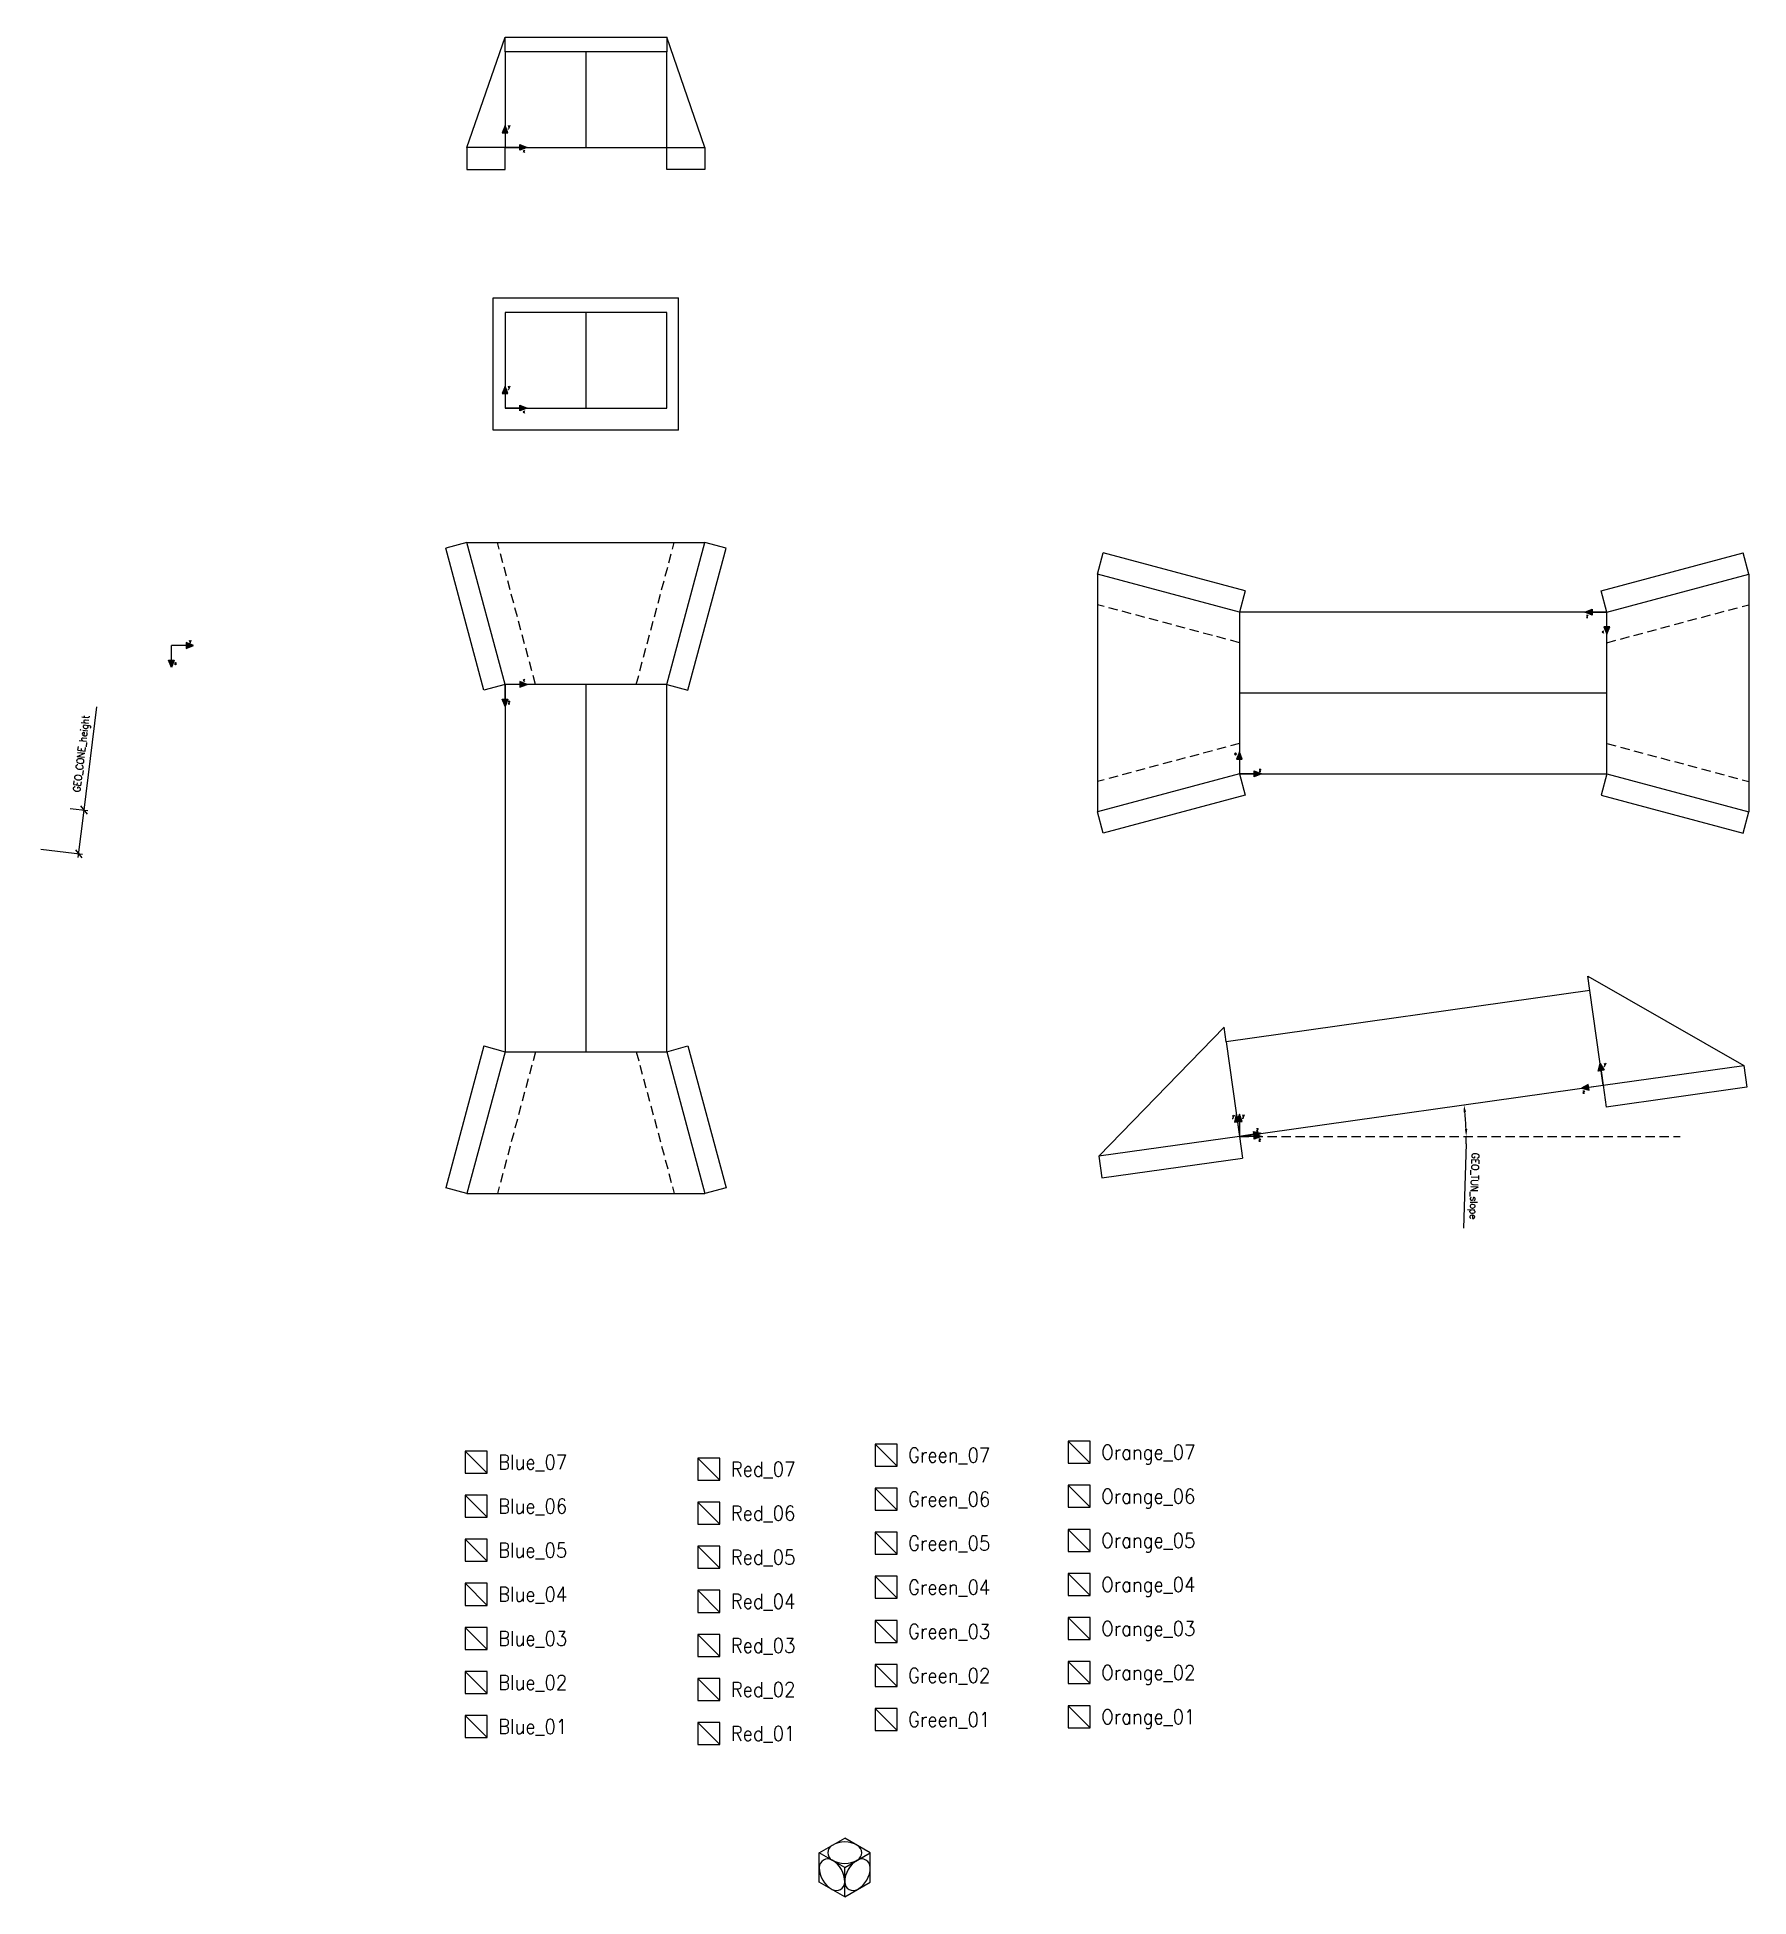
# Model space of a CAD drawing. Header units: millimetres. Extents: x 9422 to 64287, y -8120 to 6483.
# Drawn here: x 9422 to 21067, y -6679 to 5978 of the extents above; entities that cross this region are included whole.
import ezdxf
from ezdxf.enums import TextEntityAlignment as Align

# ---------------------------------------------------------------- set-up
doc = ezdxf.new("R2010")
doc.units = ezdxf.units.MM
doc.linetypes.add('DASHED', pattern=[19.05, 12.7, -6.35])
for name, color, linetype in [('04', 4, 'Continuous'), ('07', 7, 'Continuous'), ('08', 8, 'Continuous'), ('Blue_01_0.05mm', 158, 'Continuous'), ('Blue_02_0.1mm', 159, 'Continuous'), ('Blue_03_0.2mm', 160, 'Continuous'), ('Blue_04_0.3mm', 161, 'Continuous'), ('Blue_05_0.4mm', 162, 'Continuous'), ('Blue_06_0.5mm', 163, 'Continuous'), ('Blue_07_0.6mm', 164, 'Continuous'), ('Dimension_03', 3, 'Continuous'), ('Green_01_0.05mm', 103, 'Continuous'), ('Green_02_0.1mm', 104, 'Continuous'), ('Green_03_0.2mm', 105, 'Continuous'), ('Green_04_0.3mm', 106, 'Continuous'), ('Green_05_0.4mm', 107, 'Continuous'), ('Green_06_0.5mm', 108, 'Continuous'), ('Green_07_0.6mm', 109, 'Continuous'), ('Orange_01_0.05mm', 20, 'Continuous'), ('Orange_02_0.1mm', 21, 'Continuous'), ('Orange_03_0.2mm', 22, 'Continuous'), ('Orange_04_0.3mm', 23, 'Continuous'), ('Orange_05_0.4mm', 24, 'Continuous'), ('Orange_06_0.5mm', 25, 'Continuous'), ('Orange_07_0.6mm', 26, 'Continuous'), ('Red_01_0.05mm', 10, 'Continuous'), ('Red_02_0.1mm', 11, 'Continuous'), ('Red_03_0.2mm', 12, 'Continuous'), ('Red_04_0.3mm', 13, 'Continuous'), ('Red_05_0.4mm', 14, 'Continuous'), ('Red_06_0.5mm', 15, 'Continuous'), ('Red_07_0.6mm', 16, 'Continuous')]:
    doc.layers.add(name, color=color, linetype=linetype)
doc.styles.add('Color', font='romans.shx', dxfattribs={"width": 0.9, "height": 100})
doc.styles.add('Romans', font='romans.shx', dxfattribs={"width": 0.9, "height": 50})
doc.dimstyles.new('C 1-25 (1-25)', dxfattribs={"dimscale": 25, "dimtxt": 0.18, "dimasz": 2, "dimexe": 1, "dimexo": 1, "dimgap": 1, "dimtad": 1, "dimdec": 0, "dimlfac": 0.1, "dimzin": 0, "dimdsep": 46, "dimtxsty": 'Romans', "dimblk1": 'OBLIQUE', "dimblk2": 'OBLIQUE', "dimsah": 1, "dimcen": 2, "dimdle": 1, "dimclrd": 7, "dimclre": 7, "dimclrt": 3, "dimazin": 2, "dimtfac": 1, "dimtdec": 0, "dimtmove": 0, "dimatfit": 3, "dimfxl": 1, "dimfrac": 1, "dimarcsym": 0})

msp = doc.modelspace()

# ---------------------------------------------------------------- texts
at = {"layer": 'Blue_01_0.05mm', "ltscale": 5, "style": 'Color', "width": 0.9}
msp.add_text('Blue_01', height=100, dxfattribs=at).set_placement((12557.4, -5520.1), align=Align.MIDDLE_LEFT)
at = {"layer": 'Blue_02_0.1mm', "ltscale": 5, "style": 'Color', "width": 0.9}
msp.add_text('Blue_02', height=100, dxfattribs=at).set_placement((12557.4, -5220.1), align=Align.MIDDLE_LEFT)
at = {"layer": 'Blue_03_0.2mm', "ltscale": 5, "style": 'Color', "width": 0.9}
msp.add_text('Blue_03', height=100, dxfattribs=at).set_placement((12557.4, -4920.1), align=Align.MIDDLE_LEFT)
at = {"layer": 'Blue_04_0.3mm', "ltscale": 5, "style": 'Color', "width": 0.9}
msp.add_text('Blue_04', height=100, dxfattribs=at).set_placement((12557.4, -4620.1), align=Align.MIDDLE_LEFT)
at = {"layer": 'Blue_05_0.4mm', "ltscale": 5, "style": 'Color', "width": 0.9}
msp.add_text('Blue_05', height=100, dxfattribs=at).set_placement((12557.4, -4320.1), align=Align.MIDDLE_LEFT)
at = {"layer": 'Blue_06_0.5mm', "ltscale": 5, "style": 'Color', "width": 0.9}
msp.add_text('Blue_06', height=100, dxfattribs=at).set_placement((12557.4, -4020.1), align=Align.MIDDLE_LEFT)
at = {"layer": 'Blue_07_0.6mm', "ltscale": 5, "style": 'Color', "width": 0.9}
msp.add_text('Blue_07', height=100, dxfattribs=at).set_placement((12557.4, -3720.1), align=Align.MIDDLE_LEFT)
at = {"layer": 'Green_01_0.05mm', "ltscale": 5, "style": 'Color', "width": 0.9}
msp.add_text('Green_01', height=100, dxfattribs=at).set_placement((15346.9, -5472.4), align=Align.MIDDLE_LEFT)
at = {"layer": 'Green_02_0.1mm', "ltscale": 5, "style": 'Color', "width": 0.9}
msp.add_text('Green_02', height=100, dxfattribs=at).set_placement((15346.9, -5172.4), align=Align.MIDDLE_LEFT)
at = {"layer": 'Green_03_0.2mm', "ltscale": 5, "style": 'Color', "width": 0.9}
msp.add_text('Green_03', height=100, dxfattribs=at).set_placement((15346.9, -4872.4), align=Align.MIDDLE_LEFT)
at = {"layer": 'Green_04_0.3mm', "ltscale": 5, "style": 'Color', "width": 0.9}
for s, height, p in [('z', 25, (19958.7, 2039.7)), ('x', 25, (20065.5, 1933.9)), ('y', 25, (20079.9, -1008.3)), ('z', 25, (19934.5, -1196.5)), ('y', 25, (17551.7, -1363)), ('z', 25, (17715.4, -1454.6)), ('Green_04', 100, (15346.9, -4572.4))]:
    msp.add_text(s, height=height, dxfattribs=at).set_placement(p, align=Align.MIDDLE_LEFT)
at = {"layer": 'Green_05_0.4mm', "ltscale": 5, "style": 'Color', "width": 0.9}
msp.add_text('Green_05', height=100, dxfattribs=at).set_placement((15346.9, -4272.4), align=Align.MIDDLE_LEFT)
at = {"layer": 'Green_06_0.5mm', "ltscale": 5, "style": 'Color', "width": 0.9}
msp.add_text('Green_06', height=100, dxfattribs=at).set_placement((15346.9, -3972.4), align=Align.MIDDLE_LEFT)
at = {"layer": 'Green_07_0.6mm', "ltscale": 5, "style": 'Color', "width": 0.9}
msp.add_text('Green_07', height=100, dxfattribs=at).set_placement((15346.9, -3672.4), align=Align.MIDDLE_LEFT)
at = {"layer": 'Orange_01_0.05mm', "ltscale": 5, "style": 'Color', "width": 0.9}
msp.add_text('Orange_01', height=100, dxfattribs=at).set_placement((16661.4, -5453), align=Align.MIDDLE_LEFT)
at = {"layer": 'Orange_02_0.1mm', "ltscale": 5, "style": 'Color', "width": 0.9}
msp.add_text('Orange_02', height=100, dxfattribs=at).set_placement((16661.4, -5153), align=Align.MIDDLE_LEFT)
at = {"layer": 'Orange_03_0.2mm', "ltscale": 5, "style": 'Color', "width": 0.9}
msp.add_text('Orange_03', height=100, dxfattribs=at).set_placement((16661.4, -4853), align=Align.MIDDLE_LEFT)
at = {"layer": 'Orange_04_0.3mm', "ltscale": 5, "style": 'Color', "width": 0.9}
for s, height, p in [('y', 25, (12622.9, 5371.6)), ('x', 25, (12724.5, 5204.5)), ('y', 25, (12622.9, 3597.5)), ('x', 25, (12724.5, 3430.3)), ('y', 25, (10454.4, 1868.8)), ('x', 25, (10352.8, 1717.7)), ('x', 25, (12724.5, 1604.7)), ('z', 25, (12622.9, 1453.7)), ('x', 25, (17565.4, 1102.7)), ('z', 25, (17732.7, 991.7)), ('y', 25, (17619.8, -1361.3)), ('z', 25, (17730.1, -1524.5)), ('Orange_04', 100, (16661.4, -4553))]:
    msp.add_text(s, height=height, dxfattribs=at).set_placement(p, align=Align.MIDDLE_LEFT)
at = {"layer": 'Orange_05_0.4mm', "ltscale": 5, "style": 'Color', "width": 0.9}
msp.add_text('Orange_05', height=100, dxfattribs=at).set_placement((16661.4, -4253), align=Align.MIDDLE_LEFT)
at = {"layer": 'Orange_06_0.5mm', "ltscale": 5, "style": 'Color', "width": 0.9}
msp.add_text('Orange_06', height=100, dxfattribs=at).set_placement((16661.4, -3953), align=Align.MIDDLE_LEFT)
at = {"layer": 'Orange_07_0.6mm', "ltscale": 5, "style": 'Color', "width": 0.9}
msp.add_text('Orange_07', height=100, dxfattribs=at).set_placement((16661.4, -3653), align=Align.MIDDLE_LEFT)
at = {"layer": 'Red_01_0.05mm', "ltscale": 5, "style": 'Color', "width": 0.9}
msp.add_text('Red_01', height=100, dxfattribs=at).set_placement((14140.5, -5567.8), align=Align.MIDDLE_LEFT)
at = {"layer": 'Red_02_0.1mm', "ltscale": 5, "style": 'Color', "width": 0.9}
msp.add_text('Red_02', height=100, dxfattribs=at).set_placement((14140.5, -5267.8), align=Align.MIDDLE_LEFT)
at = {"layer": 'Red_03_0.2mm', "ltscale": 5, "style": 'Color', "width": 0.9}
msp.add_text('Red_03', height=100, dxfattribs=at).set_placement((14140.5, -4967.8), align=Align.MIDDLE_LEFT)
at = {"layer": 'Red_04_0.3mm', "ltscale": 5, "style": 'Color', "width": 0.9}
msp.add_text('Red_04', height=100, dxfattribs=at).set_placement((14140.5, -4667.8), align=Align.MIDDLE_LEFT)
at = {"layer": 'Red_05_0.4mm', "ltscale": 5, "style": 'Color', "width": 0.9}
msp.add_text('Red_05', height=100, dxfattribs=at).set_placement((14140.5, -4367.8), align=Align.MIDDLE_LEFT)
at = {"layer": 'Red_06_0.5mm', "ltscale": 5, "style": 'Color', "width": 0.9}
msp.add_text('Red_06', height=100, dxfattribs=at).set_placement((14140.5, -4067.8), align=Align.MIDDLE_LEFT)
at = {"layer": 'Red_07_0.6mm', "ltscale": 5, "style": 'Color', "width": 0.9}
msp.add_text('Red_07', height=100, dxfattribs=at).set_placement((14140.5, -3767.8), align=Align.MIDDLE_LEFT)

# ---------------------------------------------------------------- blocks, each defined once
blk = doc.blocks.new('*D4')
at = {"layer": 'Defpoints', "color": 0, "transparency": 16777216}
for p in [(20077, -1155), (19137, -1360), (17601, -1503), (17601, -1503), (20601, -1503)]:
    blk.add_point(p, dxfattribs=at)
at = {"layer": 'Dimension_03', "color": 7, "linetype": 'ByBlock', "lineweight": -2, "transparency": 16777216}
blk.add_line((19143, -1553), (19125, -2128), dxfattribs=at)
for start, end in [(1.8567, 6.1433), (358.1433, 0)]:
    blk.add_arc((17601, -1503), 1543, start, end, dxfattribs=at)
at = {"layer": 'Dimension_03', "color": 7, "transparency": 16777216}
for points in [[(19127, -1339), (19143, -1337), (19129, -1288)], [(19152, -1453), (19135, -1453), (19144, -1503)]]:
    blk.add_solid(points, dxfattribs=at)
at = {"layer": 'Dimension_03', "color": 3, "transparency": 16777216, "insert": (19192, -1842), "char_height": 50, "attachment_point": 5, "rotation": 268.1433, "style": 'Romans'}
blk.add_mtext('GEO_TUN_slope', dxfattribs=at)
blk = doc.blocks.new('_Oblique')
at = {"color": 0, "linetype": 'ByBlock', "lineweight": -2}
blk.add_line((-0.5, -0.5), (0.5, 0.5), dxfattribs=at)
blk = doc.blocks.new('*D3')
at = {"layer": 'Defpoints', "color": 0, "transparency": 16777216}
for p in [(9620, 732), (9741, 718), (9422, 455)]:
    blk.add_point(p, dxfattribs=at)
at = {"layer": 'Dimension_03', "color": 7, "linetype": 'ByBlock', "lineweight": -2, "transparency": 16777216}
for p, q in [((9741, 718), (9827, 1421)), ((9645, 729), (9766, 715)), ((9701, 395), (9741, 718)), ((9446, 452), (9729, 417))]:
    blk.add_line(p, q, dxfattribs=at)
at = {"layer": 'Dimension_03', "color": 7, "lineweight": -2, "transparency": 16777216, "xscale": 50, "yscale": 50, "zscale": 50}
for p, rotation in [((9741, 718), 82.99999999996771), ((9704, 420), 262.9999999999677)]:
    blk.add_blockref('_Oblique', p, dxfattribs=dict(at, rotation=rotation))
at = {"layer": 'Dimension_03', "color": 3, "transparency": 16777216, "insert": (9729, 1101), "char_height": 50, "attachment_point": 5, "rotation": 83, "style": 'Romans'}
blk.add_mtext('GEO_CONE_height', dxfattribs=at)

# ---------------------------------------------------------------- dimensions: what is measured, and where the dimension line sits
at = {"layer": 'Dimension_03'}
dim = msp.add_linear_dim(base=(9741, 717.6), p1=(9421.6, 454.6), p2=(9620.5, 732.4), angle=263, text='GEO_CONE_height', dimstyle='C 1-25 (1-25)', dxfattribs=at)
dim.commit()
dim.dimension.update_dxf_attribs({"geometry": '*D3', "text_midpoint": (9729.3, 1101.2)})
dim = msp.add_angular_dim_2l(base=(19137.3, -1359.7), line1=((17601, -1503.2), (20601, -1503.2)), line2=((17601, -1503.2), (20076.6, -1155.2)), text='GEO_TUN_slope', dimstyle='C 1-25 (1-25)', dxfattribs=at)
dim.commit()
dim.dimension.update_dxf_attribs({"geometry": '*D4', "text_midpoint": (19192.2, -1842.4)})

# ---------------------------------------------------------------- hatches: boundary and pattern name
at = {"layer": 'Green_04_0.3mm', "transparency": 33554559}
h = msp.add_hatch(color=256, dxfattribs=at)
h.dxf.hatch_style = 1
h.paths.add_polyline_path([(20001, 2043.8), (19951, 2063.8), (20001, 2083.8)])
h = msp.add_hatch(color=256, dxfattribs=at)
h.dxf.hatch_style = 1
h.paths.add_polyline_path([(20081, 1963.8), (20101, 1913.8), (20121, 1963.8)])
h = msp.add_hatch(color=256, dxfattribs=at)
h.dxf.hatch_style = 1
h.paths.add_polyline_path([(20042.9, -1059), (20055.8, -1006.7), (20082.5, -1053.4)])
h = msp.add_hatch(color=256, dxfattribs=at)
h.dxf.hatch_style = 1
h.paths.add_polyline_path([(19974.8, -1149.4), (19928.1, -1176.1), (19980.4, -1189)])
h = msp.add_hatch(color=256, dxfattribs=at)
h.dxf.hatch_style = 1
h.paths.add_polyline_path([(17606.9, -1401.4), (17580.1, -1354.6), (17567.2, -1406.9)])
h = msp.add_hatch(color=256, dxfattribs=at)
h.dxf.hatch_style = 1
h.paths.add_polyline_path([(17697.2, -1469.4), (17749.5, -1482.3), (17702.8, -1509.1)])
at = {"layer": 'Orange_04_0.3mm', "transparency": 33554559}
h = msp.add_hatch(color=256, dxfattribs=at)
h.dxf.hatch_style = 1
h.paths.add_polyline_path([(12624.5, 5327.8), (12604.5, 5377.8), (12584.5, 5327.8)])
h = msp.add_hatch(color=256, dxfattribs=at)
h.dxf.hatch_style = 1
h.paths.add_polyline_path([(12704.5, 5247.8), (12754.5, 5227.8), (12704.5, 5207.8)])
h = msp.add_hatch(color=256, dxfattribs=at)
h.dxf.hatch_style = 1
h.paths.add_polyline_path([(12624.5, 3553.7), (12604.5, 3603.7), (12584.5, 3553.7)])
h = msp.add_hatch(color=256, dxfattribs=at)
h.dxf.hatch_style = 1
h.paths.add_polyline_path([(12704.5, 3473.7), (12754.5, 3453.7), (12704.5, 3433.7)])
h = msp.add_hatch(color=256, dxfattribs=at)
h.dxf.hatch_style = 1
h.paths.add_polyline_path([(10434.4, 1817.1), (10484.4, 1837.1), (10434.4, 1857.1)])
h = msp.add_hatch(color=256, dxfattribs=at)
h.dxf.hatch_style = 1
h.paths.add_polyline_path([(10354.4, 1737.1), (10334.4, 1687.1), (10314.4, 1737.1)])
h = msp.add_hatch(color=256, dxfattribs=at)
h.dxf.hatch_style = 1
h.paths.add_polyline_path([(12704.5, 1553.1), (12754.5, 1573.1), (12704.5, 1593.1)])
h = msp.add_hatch(color=256, dxfattribs=at)
h.dxf.hatch_style = 1
h.paths.add_polyline_path([(12624.5, 1473.1), (12604.5, 1423.1), (12584.5, 1473.1)])
h = msp.add_hatch(color=256, dxfattribs=at)
h.dxf.hatch_style = 1
h.paths.add_polyline_path([(17621, 1063.8), (17601, 1113.8), (17581, 1063.8)])
h = msp.add_hatch(color=256, dxfattribs=at)
h.dxf.hatch_style = 1
h.paths.add_polyline_path([(17701, 983.8), (17751, 963.8), (17701, 943.8)])
h = msp.add_hatch(color=256, dxfattribs=at)
h.dxf.hatch_style = 1
h.paths.add_polyline_path([(17621, -1403.2), (17601, -1353.2), (17581, -1403.2)])
h = msp.add_hatch(color=256, dxfattribs=at)
h.dxf.hatch_style = 1
h.paths.add_polyline_path([(17701, -1483.2), (17751, -1503.2), (17701, -1523.2)])

# ---------------------------------------------------------------- linework, layer by layer
at = {"layer": '04'}
for p, q in [((12345.7, 5227.8), (12604.5, 5977.8)), ((12604.5, 5877.8), (12604.5, 5977.8)), ((12604.5, 5977.8), (13704.5, 5977.8)), ((13963.4, 5227.8), (13704.5, 5977.8)), ((13704.5, 5977.8), (13704.5, 5877.8)), ((13154.5, 5877.8), (13154.5, 5227.8)), ((12604.5, 5227.8), (12345.7, 5227.8)), ((12345.7, 5227.8), (12345.7, 5077.8)), ((12604.5, 5077.8), (12604.5, 5227.8)), ((13704.5, 5227.8), (13963.4, 5227.8)), ((13704.5, 5077.8), (13704.5, 5227.8)), ((13963.4, 5227.8), (13963.4, 5077.8)), ((12345.7, 5077.8), (12604.5, 5077.8)), ((13963.4, 5077.8), (13704.5, 5077.8)), ((12524.5, 4203.7), (13784.5, 4203.7)), ((12524.5, 3303.7), (12524.5, 4203.7)), ((13784.5, 3303.7), (13784.5, 4203.7)), ((13154.5, 4103.7), (13154.5, 3453.7)), ((13784.5, 3303.7), (12524.5, 3303.7)), ((12345.7, 2539), (12200.8, 2500.2)), ((12604.5, 1573.1), (12345.7, 2539)), ((12345.7, 2539), (13963.4, 2539)), ((13704.5, 1573.1), (13963.4, 2539)), ((14108.2, 2500.2), (13963.4, 2539)), ((12459.6, 1534.2), (12200.8, 2500.2)), ((13849.4, 1534.2), (14108.2, 2500.2)), ((16635, 2322.6), (16673.9, 2467.5)), ((17639.8, 2208.7), (16673.9, 2467.5)), ((20062.1, 2208.7), (21028.1, 2467.5)), ((21066.9, 2322.6), (21028.1, 2467.5)), ((17601, 2063.8), (16635, 2322.6)), ((16635, 2322.6), (16635, 705)), ((20101, 2063.8), (21066.9, 2322.6)), ((21066.9, 2322.6), (21066.9, 705)), ((17639.8, 2208.7), (17601, 2063.8)), ((20101, 2063.8), (20062.1, 2208.7)), ((12604.5, 1573.1), (12459.6, 1534.2)), ((13154.5, 1573.1), (13154.5, -926.9)), ((13704.5, 1573.1), (13849.4, 1534.2)), ((20101, 1513.8), (17601, 1513.8)), ((17601, 963.8), (16635, 705)), ((17601, 963.8), (17639.8, 818.9)), ((20101, 963.8), (20062.1, 818.9)), ((20101, 963.8), (21066.9, 705)), ((17639.8, 818.9), (16673.9, 560.1)), ((20062.1, 818.9), (21028.1, 560.1)), ((16673.9, 560.1), (16635, 705)), ((21028.1, 560.1), (21066.9, 705)), ((19986.2, -511.6), (19972.3, -412.5)), ((19972.3, -412.5), (21033.2, -1020.8)), ((19986.2, -511.6), (17510.5, -859.5)), ((17496.6, -760.5), (16644.4, -1637.6)), ((17510.5, -859.5), (17496.6, -760.5)), ((12459.6, -888.1), (12200.8, -1854)), ((12604.5, -926.9), (12345.7, -1892.9)), ((12459.6, -888.1), (12604.5, -926.9)), ((13704.5, -926.9), (13849.4, -888.1)), ((13704.5, -926.9), (13963.4, -1892.9)), ((13849.4, -888.1), (14108.2, -1854)), ((20076.6, -1155.2), (21033.2, -1020.8)), ((21033.2, -1020.8), (21054, -1169.3)), ((20076.6, -1155.2), (20097.5, -1303.8)), ((21054, -1169.3), (20097.5, -1303.8)), ((17601, -1503.2), (16644.4, -1637.6)), ((17601, -1503.2), (17621.8, -1651.7)), ((16644.4, -1637.6), (16665.3, -1786.1)), ((16665.3, -1786.1), (17621.8, -1651.7)), ((12345.7, -1892.9), (12200.8, -1854)), ((12345.7, -1892.9), (13963.4, -1892.9)), ((14108.2, -1854), (13963.4, -1892.9))]:
    msp.add_line(p, q, dxfattribs=at)
for points in [[(12604.5, 5227.8), (13704.5, 5227.8), (13704.5, 5877.8), (12604.5, 5877.8)], [(12604.5, 3453.7), (13704.5, 3453.7), (13704.5, 4103.7), (12604.5, 4103.7)], [(17601, 2063.8), (17601, 963.8), (20101, 963.8), (20101, 2063.8)], [(12604.5, -926.9), (13704.5, -926.9), (13704.5, 1573.1), (12604.5, 1573.1)]]:
    msp.add_lwpolyline(points, close=True, dxfattribs=at)
msp.add_lwpolyline([(17510.5, -859.5), (17601, -1503.2), (20076.6, -1155.2), (19986.2, -511.6)], dxfattribs=at)
at = {"layer": '04', "ltscale": 5}
for centre, radius, start, end in [((14916.1, -6478.9), 173.2, 60, 120), ((14800.7, -6478.9), 57.7, 60, 180), ((14858.4, -6378.9), 57.7, 120, 240), ((14916.1, -6278.9), 173.2, 240, 300), ((14742.9, -6578.9), 173.2, 0, 60), ((15089.3, -6578.9), 173.2, 120, 180), ((14973.9, -6378.9), 57.7, 299.99916, 60.00054), ((15031.6, -6478.9), 57.7, 360, 120), ((14916.1, -6478.9), 173.2, 179.99972, 240.00001), ((14858.4, -6578.9), 57.7, 239.99919, 0), ((14973.9, -6578.9), 57.7, 180, 300.00081), ((14916.1, -6478.9), 173.2, 299.99999, 0.00028)]:
    msp.add_arc(centre, radius, start, end, dxfattribs=at)
at = {"layer": '07', "linetype": 'DASHED', "ltscale": 5}
for p, q in [((12811.6, 1573.1), (12552.8, 2539)), ((13497.5, 1573.1), (13756.3, 2539)), ((17601, 1856.7), (16635, 2115.5)), ((20101, 1856.7), (21066.9, 2115.5)), ((17601, 1170.8), (16635, 912)), ((20101, 1170.8), (21066.9, 912)), ((12811.6, -926.9), (12552.8, -1892.9)), ((13497.5, -926.9), (13756.3, -1892.9))]:
    msp.add_line(p, q, dxfattribs=at)
at = {"layer": '07'}
for p, q in [((14742.9, -6378.9), (14916.1, -6278.9)), ((15089.3, -6378.9), (14916.1, -6278.9)), ((14742.9, -6578.9), (14742.9, -6378.9)), ((14916.1, -6478.9), (14742.9, -6378.9)), ((14916.1, -6478.9), (15089.3, -6378.9)), ((15089.3, -6578.9), (15089.3, -6378.9)), ((14916.1, -6678.9), (14742.9, -6578.9)), ((14916.1, -6678.9), (14916.1, -6478.9)), ((14916.1, -6678.9), (15089.3, -6578.9))]:
    msp.add_line(p, q, dxfattribs=at)
at = {"layer": '08', "linetype": 'DASHED', "ltscale": 5}
msp.add_line((17601, -1503.2), (20601, -1503.2), dxfattribs=at)
at = {"layer": 'Blue_01_0.05mm', "ltscale": 5}
msp.add_line((12332.4, -5445.1), (12482.4, -5595.1), dxfattribs=at)
msp.add_lwpolyline([(12332.4, -5595.1), (12482.4, -5595.1), (12482.4, -5445.1), (12332.4, -5445.1)], close=True, dxfattribs=at)
at = {"layer": 'Blue_02_0.1mm', "ltscale": 5}
msp.add_line((12332.4, -5145.1), (12482.4, -5295.1), dxfattribs=at)
msp.add_lwpolyline([(12332.4, -5295.1), (12482.4, -5295.1), (12482.4, -5145.1), (12332.4, -5145.1)], close=True, dxfattribs=at)
at = {"layer": 'Blue_03_0.2mm', "ltscale": 5}
msp.add_line((12332.4, -4845.1), (12482.4, -4995.1), dxfattribs=at)
msp.add_lwpolyline([(12332.4, -4995.1), (12482.4, -4995.1), (12482.4, -4845.1), (12332.4, -4845.1)], close=True, dxfattribs=at)
at = {"layer": 'Blue_04_0.3mm', "ltscale": 5}
msp.add_line((12332.4, -4545.1), (12482.4, -4695.1), dxfattribs=at)
msp.add_lwpolyline([(12332.4, -4695.1), (12482.4, -4695.1), (12482.4, -4545.1), (12332.4, -4545.1)], close=True, dxfattribs=at)
at = {"layer": 'Blue_05_0.4mm', "ltscale": 5}
msp.add_line((12332.4, -4245.1), (12482.4, -4395.1), dxfattribs=at)
msp.add_lwpolyline([(12332.4, -4395.1), (12482.4, -4395.1), (12482.4, -4245.1), (12332.4, -4245.1)], close=True, dxfattribs=at)
at = {"layer": 'Blue_06_0.5mm', "ltscale": 5}
msp.add_line((12332.4, -3945.1), (12482.4, -4095.1), dxfattribs=at)
msp.add_lwpolyline([(12332.4, -4095.1), (12482.4, -4095.1), (12482.4, -3945.1), (12332.4, -3945.1)], close=True, dxfattribs=at)
at = {"layer": 'Blue_07_0.6mm', "ltscale": 5}
msp.add_line((12332.4, -3645.1), (12482.4, -3795.1), dxfattribs=at)
msp.add_lwpolyline([(12332.4, -3795.1), (12482.4, -3795.1), (12482.4, -3645.1), (12332.4, -3645.1)], close=True, dxfattribs=at)
at = {"layer": 'Green_01_0.05mm', "ltscale": 5}
msp.add_line((15121.9, -5397.4), (15271.9, -5547.4), dxfattribs=at)
msp.add_lwpolyline([(15121.9, -5547.4), (15271.9, -5547.4), (15271.9, -5397.4), (15121.9, -5397.4)], close=True, dxfattribs=at)
at = {"layer": 'Green_02_0.1mm', "ltscale": 5}
msp.add_line((15121.9, -5097.4), (15271.9, -5247.4), dxfattribs=at)
msp.add_lwpolyline([(15121.9, -5247.4), (15271.9, -5247.4), (15271.9, -5097.4), (15121.9, -5097.4)], close=True, dxfattribs=at)
at = {"layer": 'Green_03_0.2mm', "ltscale": 5}
msp.add_line((15121.9, -4797.4), (15271.9, -4947.4), dxfattribs=at)
msp.add_lwpolyline([(15121.9, -4947.4), (15271.9, -4947.4), (15271.9, -4797.4), (15121.9, -4797.4)], close=True, dxfattribs=at)
at = {"layer": 'Green_04_0.3mm'}
for p, q in [((20001, 2063.8), (20101, 2063.8)), ((20101, 1963.8), (20101, 2063.8)), ((20062.7, -1056.2), (20076.6, -1155.2)), ((19977.6, -1169.2), (20076.6, -1155.2)), ((17587.1, -1404.1), (17601, -1503.2)), ((17700, -1489.3), (17601, -1503.2))]:
    msp.add_line(p, q, dxfattribs=at)
at = {"layer": 'Green_04_0.3mm', "ltscale": 5}
msp.add_line((15121.9, -4497.4), (15271.9, -4647.4), dxfattribs=at)
at = {"layer": 'Green_04_0.3mm'}
for points in [[(20001, 2043.8), (19951, 2063.8), (20001, 2083.8)], [(20081, 1963.8), (20101, 1913.8), (20121, 1963.8)], [(20042.9, -1059), (20055.8, -1006.7), (20082.5, -1053.4)], [(19974.8, -1149.4), (19928.1, -1176.1), (19980.4, -1189)], [(17606.9, -1401.4), (17580.1, -1354.6), (17567.2, -1406.9)], [(17697.2, -1469.4), (17749.5, -1482.3), (17702.8, -1509.1)]]:
    msp.add_lwpolyline(points, close=True, dxfattribs=at)
at = {"layer": 'Green_04_0.3mm', "ltscale": 5}
msp.add_lwpolyline([(15121.9, -4647.4), (15271.9, -4647.4), (15271.9, -4497.4), (15121.9, -4497.4)], close=True, dxfattribs=at)
at = {"layer": 'Green_05_0.4mm', "ltscale": 5}
msp.add_line((15121.9, -4197.4), (15271.9, -4347.4), dxfattribs=at)
msp.add_lwpolyline([(15121.9, -4347.4), (15271.9, -4347.4), (15271.9, -4197.4), (15121.9, -4197.4)], close=True, dxfattribs=at)
at = {"layer": 'Green_06_0.5mm', "ltscale": 5}
msp.add_line((15121.9, -3897.4), (15271.9, -4047.4), dxfattribs=at)
msp.add_lwpolyline([(15121.9, -4047.4), (15271.9, -4047.4), (15271.9, -3897.4), (15121.9, -3897.4)], close=True, dxfattribs=at)
at = {"layer": 'Green_07_0.6mm', "ltscale": 5}
msp.add_line((15121.9, -3597.4), (15271.9, -3747.4), dxfattribs=at)
msp.add_lwpolyline([(15121.9, -3747.4), (15271.9, -3747.4), (15271.9, -3597.4), (15121.9, -3597.4)], close=True, dxfattribs=at)
at = {"layer": 'Orange_01_0.05mm', "ltscale": 5}
msp.add_line((16436.4, -5378), (16586.4, -5528), dxfattribs=at)
msp.add_lwpolyline([(16436.4, -5528), (16586.4, -5528), (16586.4, -5378), (16436.4, -5378)], close=True, dxfattribs=at)
at = {"layer": 'Orange_02_0.1mm', "ltscale": 5}
msp.add_line((16436.4, -5078), (16586.4, -5228), dxfattribs=at)
msp.add_lwpolyline([(16436.4, -5228), (16586.4, -5228), (16586.4, -5078), (16436.4, -5078)], close=True, dxfattribs=at)
at = {"layer": 'Orange_03_0.2mm', "ltscale": 5}
msp.add_line((16436.4, -4778), (16586.4, -4928), dxfattribs=at)
msp.add_lwpolyline([(16436.4, -4928), (16586.4, -4928), (16586.4, -4778), (16436.4, -4778)], close=True, dxfattribs=at)
at = {"layer": 'Orange_04_0.3mm'}
for p, q in [((12604.5, 5327.8), (12604.5, 5227.8)), ((12704.5, 5227.8), (12604.5, 5227.8)), ((12604.5, 3553.7), (12604.5, 3453.7)), ((12704.5, 3453.7), (12604.5, 3453.7)), ((10434.4, 1837.1), (10334.4, 1837.1)), ((10334.4, 1737.1), (10334.4, 1837.1)), ((12704.5, 1573.1), (12604.5, 1573.1)), ((12604.5, 1473.1), (12604.5, 1573.1)), ((17601, 1063.8), (17601, 963.8)), ((17701, 963.8), (17601, 963.8)), ((17601, -1403.2), (17601, -1503.2)), ((17701, -1503.2), (17601, -1503.2))]:
    msp.add_line(p, q, dxfattribs=at)
at = {"layer": 'Orange_04_0.3mm', "ltscale": 5}
msp.add_line((16436.4, -4478), (16586.4, -4628), dxfattribs=at)
at = {"layer": 'Orange_04_0.3mm'}
for points in [[(12624.5, 5327.8), (12604.5, 5377.8), (12584.5, 5327.8)], [(12704.5, 5247.8), (12754.5, 5227.8), (12704.5, 5207.8)], [(12624.5, 3553.7), (12604.5, 3603.7), (12584.5, 3553.7)], [(12704.5, 3473.7), (12754.5, 3453.7), (12704.5, 3433.7)], [(10434.4, 1817.1), (10484.4, 1837.1), (10434.4, 1857.1)], [(10354.4, 1737.1), (10334.4, 1687.1), (10314.4, 1737.1)], [(12704.5, 1553.1), (12754.5, 1573.1), (12704.5, 1593.1)], [(12624.5, 1473.1), (12604.5, 1423.1), (12584.5, 1473.1)], [(17621, 1063.8), (17601, 1113.8), (17581, 1063.8)], [(17701, 983.8), (17751, 963.8), (17701, 943.8)], [(17621, -1403.2), (17601, -1353.2), (17581, -1403.2)], [(17701, -1483.2), (17751, -1503.2), (17701, -1523.2)]]:
    msp.add_lwpolyline(points, close=True, dxfattribs=at)
at = {"layer": 'Orange_04_0.3mm', "ltscale": 5}
msp.add_lwpolyline([(16436.4, -4628), (16586.4, -4628), (16586.4, -4478), (16436.4, -4478)], close=True, dxfattribs=at)
at = {"layer": 'Orange_05_0.4mm', "ltscale": 5}
msp.add_line((16436.4, -4178), (16586.4, -4328), dxfattribs=at)
msp.add_lwpolyline([(16436.4, -4328), (16586.4, -4328), (16586.4, -4178), (16436.4, -4178)], close=True, dxfattribs=at)
at = {"layer": 'Orange_06_0.5mm', "ltscale": 5}
msp.add_line((16436.4, -3878), (16586.4, -4028), dxfattribs=at)
msp.add_lwpolyline([(16436.4, -4028), (16586.4, -4028), (16586.4, -3878), (16436.4, -3878)], close=True, dxfattribs=at)
at = {"layer": 'Orange_07_0.6mm', "ltscale": 5}
msp.add_line((16436.4, -3578), (16586.4, -3728), dxfattribs=at)
msp.add_lwpolyline([(16436.4, -3728), (16586.4, -3728), (16586.4, -3578), (16436.4, -3578)], close=True, dxfattribs=at)
at = {"layer": 'Red_01_0.05mm', "ltscale": 5}
msp.add_line((13915.5, -5492.8), (14065.5, -5642.8), dxfattribs=at)
msp.add_lwpolyline([(13915.5, -5642.8), (14065.5, -5642.8), (14065.5, -5492.8), (13915.5, -5492.8)], close=True, dxfattribs=at)
at = {"layer": 'Red_02_0.1mm', "ltscale": 5}
msp.add_line((13915.5, -5192.8), (14065.5, -5342.8), dxfattribs=at)
msp.add_lwpolyline([(13915.5, -5342.8), (14065.5, -5342.8), (14065.5, -5192.8), (13915.5, -5192.8)], close=True, dxfattribs=at)
at = {"layer": 'Red_03_0.2mm', "ltscale": 5}
msp.add_line((13915.5, -4892.8), (14065.5, -5042.8), dxfattribs=at)
msp.add_lwpolyline([(13915.5, -5042.8), (14065.5, -5042.8), (14065.5, -4892.8), (13915.5, -4892.8)], close=True, dxfattribs=at)
at = {"layer": 'Red_04_0.3mm', "ltscale": 5}
msp.add_line((13915.5, -4592.8), (14065.5, -4742.8), dxfattribs=at)
msp.add_lwpolyline([(13915.5, -4742.8), (14065.5, -4742.8), (14065.5, -4592.8), (13915.5, -4592.8)], close=True, dxfattribs=at)
at = {"layer": 'Red_05_0.4mm', "ltscale": 5}
msp.add_line((13915.5, -4292.8), (14065.5, -4442.8), dxfattribs=at)
msp.add_lwpolyline([(13915.5, -4442.8), (14065.5, -4442.8), (14065.5, -4292.8), (13915.5, -4292.8)], close=True, dxfattribs=at)
at = {"layer": 'Red_06_0.5mm', "ltscale": 5}
msp.add_line((13915.5, -3992.8), (14065.5, -4142.8), dxfattribs=at)
msp.add_lwpolyline([(13915.5, -4142.8), (14065.5, -4142.8), (14065.5, -3992.8), (13915.5, -3992.8)], close=True, dxfattribs=at)
at = {"layer": 'Red_07_0.6mm', "ltscale": 5}
msp.add_line((13915.5, -3692.8), (14065.5, -3842.8), dxfattribs=at)
msp.add_lwpolyline([(13915.5, -3842.8), (14065.5, -3842.8), (14065.5, -3692.8), (13915.5, -3692.8)], close=True, dxfattribs=at)

msp.set_redraw_order([(e.dxf.handle, doc.entitydb.next_handle()) for e in msp.query("TEXT MTEXT ATTDEF DIMENSION ARC_DIMENSION")])  # texts and dimensions are drawn at this point

doc.saveas('drawing.dxf')
